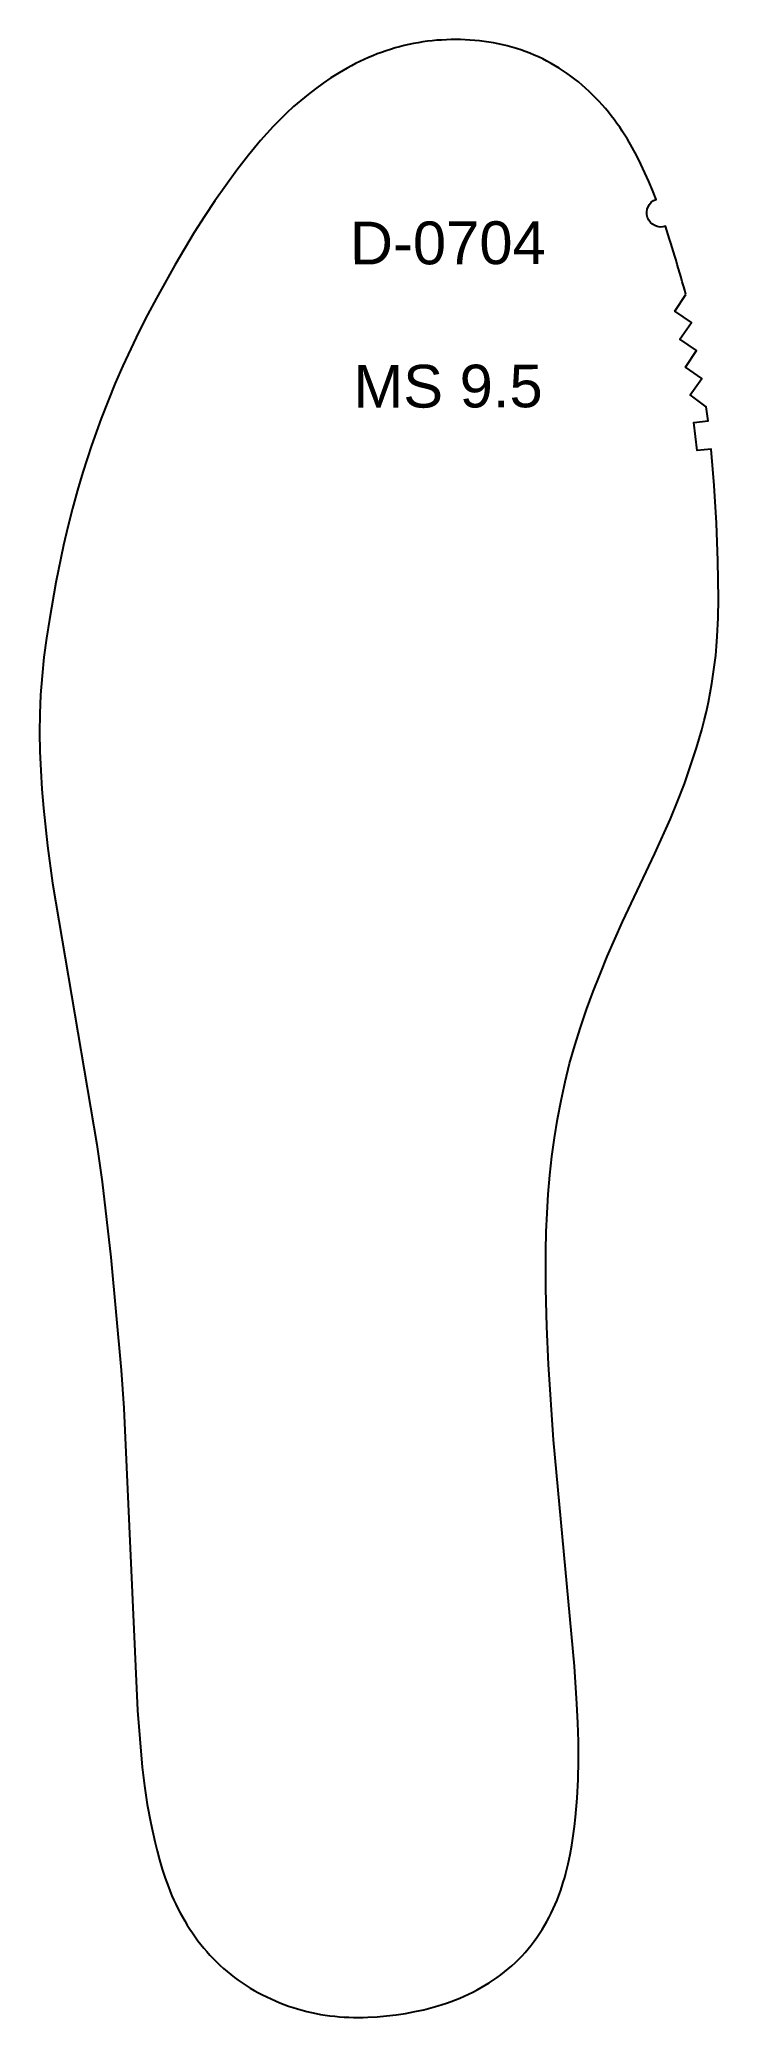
# Model space of a CAD drawing. Header units: millimetres. Extents: x 9 to 2561, y 2 to 334.
# Drawn here: x 1225.9 to 1321.1, y 56.7 to 334.2 of the extents above; entities that cross this region are included whole.
import ezdxf

# ---------------------------------------------------------------- set-up
doc = ezdxf.new("R2010")
doc.units = ezdxf.units.MM
doc.layers.add('DEFAULT', color=3, linetype='Continuous', true_color=0x00ff00)
doc.layers.add('LAYER_01', color=7, linetype='Continuous', true_color=0xffffff)
doc.styles.add('Arial Regular', font='arial.ttf')

# ---------------------------------------------------------------- blocks, each defined once
blk = doc.blocks.new('_X77')
at = {"layer": 'LAYER_01', "char_height": 6, "attachment_point": 7, "rotation": 0.1549, "style": 'Arial Regular'}
for s, insert, width in [('D-0704', (1269.43, 302.58), 65.8696), ('MS 9.5', (1269.93, 282.48), 64.2391)]:
    blk.add_mtext(s, dxfattribs=dict(at, insert=insert, width=width))

msp = doc.modelspace()

# ---------------------------------------------------------------- linework, layer by layer
at = {"layer": 'DEFAULT', "color": 3, "true_color": 0x00ff00}
msp.add_lwpolyline([(1316.58, 298.45, 0.008532), (1313.72, 308.03, -0.988353), (1312.38, 311.8), (1311.87, 313.1), (1311.36, 314.32), (1310.83, 315.54), (1310.26, 316.74), (1309.67, 317.92), (1309.03, 319.09), (1308.36, 320.23), (1308.01, 320.8), (1307.65, 321.36), (1307.28, 321.91), (1306.9, 322.45), (1306.51, 322.99), (1306.1, 323.51), (1305.69, 324.03), (1305.27, 324.54), (1304.83, 325.05), (1304.39, 325.54), (1303.93, 326.02), (1303.46, 326.49), (1302.99, 326.95), (1302.5, 327.4), (1302, 327.84), (1301.49, 328.27), (1300.97, 328.68), (1300.44, 329.08), (1299.9, 329.47), (1299.36, 329.84), (1298.8, 330.2), (1298.23, 330.55), (1297.66, 330.88), (1297.07, 331.19), (1296.48, 331.5), (1295.88, 331.78), (1295.28, 332.05), (1294.66, 332.3), (1294.04, 332.54), (1293.42, 332.76), (1292.79, 332.97), (1292.15, 333.16), (1291.51, 333.33), (1290.87, 333.49), (1290.22, 333.63), (1289.57, 333.76), (1288.91, 333.87), (1288.25, 333.97), (1287.6, 334.05), (1286.94, 334.11), (1286.27, 334.16), (1285.61, 334.19), (1284.95, 334.22), (1284.28, 334.22), (1283.62, 334.22), (1282.96, 334.2), (1282.29, 334.16), (1281.63, 334.12), (1280.97, 334.05), (1280.31, 333.98), (1279.65, 333.89), (1279, 333.78), (1278.35, 333.66), (1277.7, 333.53), (1277.05, 333.38), (1276.4, 333.22), (1275.76, 333.04), (1275.13, 332.85), (1274.5, 332.65), (1273.87, 332.43), (1273.25, 332.2), (1272.63, 331.95), (1272.02, 331.69), (1271.42, 331.42), (1270.81, 331.14), (1270.22, 330.85), (1269.63, 330.54), (1269.05, 330.22), (1268.47, 329.9), (1267.9, 329.56), (1266.77, 328.85), (1265.67, 328.11), (1264.6, 327.33), (1263.55, 326.52), (1262.52, 325.68), (1261.52, 324.81), (1260.54, 323.91), (1259.59, 322.98), (1258.66, 322.03), (1257.76, 321.06), (1256.88, 320.07), (1256.03, 319.05), (1255.19, 318.02), (1253.57, 315.91), (1252.01, 313.77), (1250.49, 311.59), (1249.01, 309.39), (1247.59, 307.15), (1244.88, 302.58), (1242.27, 297.96), (1241.02, 295.61), (1239.82, 293.24), (1238.66, 290.85), (1237.55, 288.44), (1236.49, 286.01), (1235.48, 283.56), (1234.52, 281.08), (1233.15, 277.28), (1231.94, 273.54), (1231.19, 271), (1230.49, 268.44), (1229.85, 265.86), (1229.25, 263.28), (1228.17, 258.07), (1227.25, 252.85), (1226.84, 250.22), (1226.49, 247.59), (1226.22, 244.95), (1226.02, 242.3), (1225.9, 239.65), (1225.87, 237), (1225.92, 234.34), (1226.04, 231.69), (1226.21, 229.04), (1226.44, 226.39), (1227, 221.11), (1227.7, 215.85), (1233.9, 179.2), (1234.65, 173.95), (1235.88, 163.4), (1237.31, 147.53), (1237.69, 142.24), (1239.62, 99.8), (1240.27, 91.86), (1240.58, 89.23), (1240.77, 87.91), (1240.98, 86.6), (1241.48, 83.99), (1242.05, 81.4), (1242.37, 80.11), (1242.71, 78.83), (1243.09, 77.56), (1243.5, 76.3), (1243.72, 75.67), (1243.95, 75.05), (1244.2, 74.43), (1244.45, 73.82), (1244.72, 73.21), (1245, 72.61), (1245.3, 72.02), (1245.6, 71.43), (1245.92, 70.85), (1246.26, 70.27), (1246.6, 69.7), (1246.96, 69.14), (1247.32, 68.59), (1247.71, 68.05), (1248.1, 67.51), (1248.5, 66.99), (1248.92, 66.47), (1249.35, 65.97), (1249.79, 65.47), (1250.25, 64.99), (1250.72, 64.52), (1251.19, 64.06), (1251.69, 63.61), (1252.19, 63.17), (1252.7, 62.75), (1253.22, 62.35), (1253.76, 61.95), (1254.3, 61.58), (1254.86, 61.21), (1255.42, 60.86), (1256, 60.53), (1256.58, 60.21), (1257.17, 59.9), (1257.76, 59.61), (1258.37, 59.33), (1258.97, 59.06), (1259.59, 58.81), (1260.21, 58.57), (1260.83, 58.34), (1261.46, 58.13), (1262.09, 57.93), (1262.73, 57.75), (1263.37, 57.58), (1264.02, 57.43), (1264.67, 57.29), (1265.32, 57.17), (1265.97, 57.07), (1266.63, 56.98), (1267.29, 56.9), (1267.95, 56.84), (1268.61, 56.8), (1269.28, 56.76), (1269.94, 56.75), (1270.6, 56.74), (1271.27, 56.75), (1271.93, 56.76), (1273.26, 56.84), (1274.58, 56.95), (1275.9, 57.11), (1277.21, 57.31), (1278.52, 57.55), (1279.81, 57.83), (1280.46, 57.99), (1281.1, 58.16), (1281.74, 58.35), (1282.37, 58.54), (1283, 58.75), (1283.63, 58.97), (1284.25, 59.21), (1284.86, 59.46), (1285.47, 59.72), (1286.07, 60), (1286.67, 60.29), (1287.26, 60.6), (1287.84, 60.92), (1288.41, 61.26), (1288.97, 61.61), (1289.53, 61.97), (1290.08, 62.35), (1290.61, 62.74), (1291.14, 63.14), (1291.65, 63.56), (1292.16, 64), (1292.64, 64.44), (1293.12, 64.91), (1293.58, 65.38), (1294.03, 65.87), (1294.46, 66.38), (1294.88, 66.89), (1295.28, 67.42), (1295.67, 67.96), (1296.04, 68.51), (1296.4, 69.07), (1296.74, 69.64), (1297.07, 70.22), (1297.38, 70.8), (1297.68, 71.39), (1297.96, 71.99), (1298.23, 72.6), (1298.49, 73.21), (1298.73, 73.83), (1298.96, 74.45), (1299.17, 75.08), (1299.37, 75.71), (1299.56, 76.35), (1299.73, 76.99), (1300.05, 78.28), (1300.32, 79.58), (1300.55, 80.89), (1300.75, 82.2), (1300.92, 83.52), (1301.07, 84.84), (1301.3, 87.48), (1301.44, 90.13), (1301.5, 92.79), (1301.49, 95.44), (1301.42, 98.09), (1301.29, 100.75), (1300.92, 106.04), (1297.97, 137.76), (1297.29, 148.36), (1297.04, 153.67), (1296.9, 158.98), (1296.9, 164.28), (1296.97, 166.94), (1297.09, 169.59), (1297.26, 172.24), (1297.49, 174.89), (1297.78, 177.52), (1298.13, 180.16), (1298.56, 182.78), (1299.05, 185.39), (1299.62, 187.98), (1300.26, 190.55), (1300.98, 193.11), (1301.77, 195.64), (1302.63, 198.16), (1303.54, 200.65), (1304.52, 203.12), (1305.54, 205.57), (1307.69, 210.43), (1312.21, 220.04), (1314.39, 224.88), (1315.4, 227.33), (1316.36, 229.81), (1317.24, 232.31), (1318.05, 234.84), (1318.79, 237.39), (1319.13, 238.67), (1319.44, 239.96), (1319.73, 241.26), (1319.99, 242.56), (1320.22, 243.87), (1320.42, 245.18), (1320.6, 246.5), (1320.75, 247.81), (1320.87, 249.14), (1320.96, 250.46), (1321.09, 253.11), (1321.14, 255.77), (1321.06, 261.08), (1320.86, 266.38), (1320.56, 271.68), (1320.13, 276.75), (1318.14, 276.55), (1317.7, 280.48), (1319.68, 280.73), (1319.42, 282.71), (1317.16, 284.4), (1318.82, 286.67), (1316.5, 288.25), (1318.07, 290.6), (1315.73, 292.19), (1317.35, 294.53), (1315.03, 296.13)], format="xyb", close=True, dxfattribs=at)

# ---------------------------------------------------------------- block references
at = {"layer": 'LAYER_01'}
msp.add_blockref('_X77', (0, 0), dxfattribs=at)

doc.saveas('drawing.dxf')
